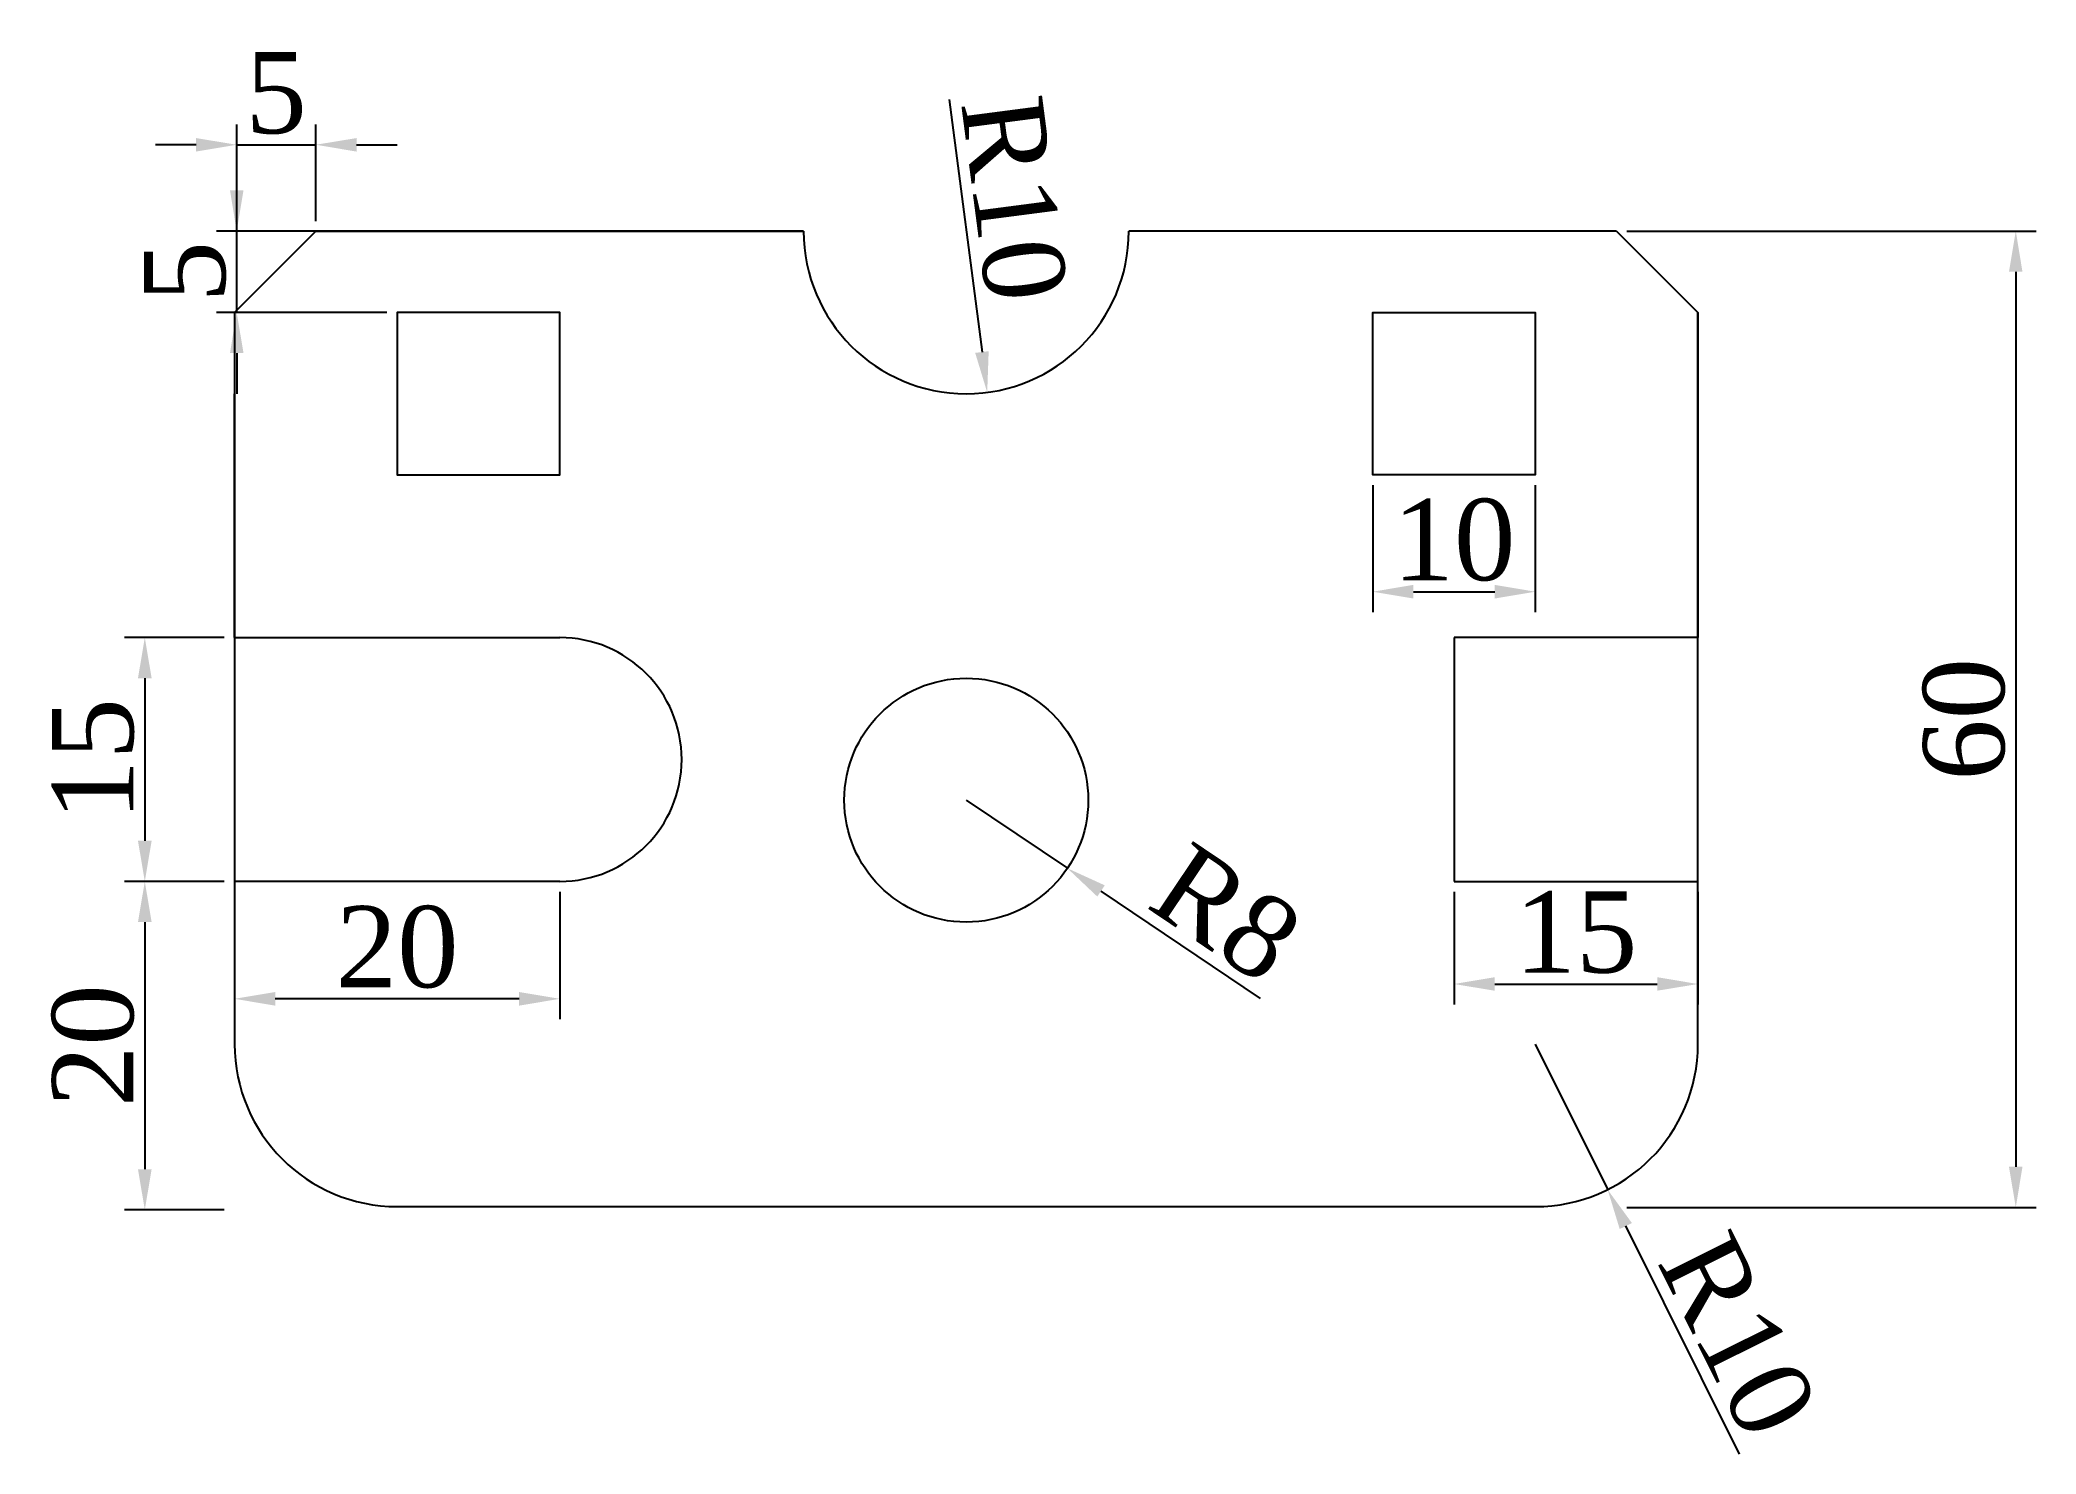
# Model space of a CAD drawing. Header units: millimetres. Extents: x -576 to 834, y -521 to 889.
# Drawn here: x 72.3 to 195.1, y 138.5 to 225.5 of the extents above; entities that cross this region are included whole.
import ezdxf

# ---------------------------------------------------------------- set-up
doc = ezdxf.new("R2010")
doc.units = ezdxf.units.MM
doc.styles.get("Standard").update_dxf_attribs({"font": 'times.ttf', "height": 5})
doc.dimstyles.new('ISO-25', dxfattribs={"dimtxt": 5, "dimasz": 2.5, "dimexe": 1.25, "dimexo": 0.625, "dimtad": 1, "dimdec": 0, "dimtxsty": 'Standard', "dimcen": 2.5, "dimadec": 0, "dimazin": 0, "dimtfac": 1, "dimtdec": 0, "dimtmove": 0, "dimatfit": 3, "dimfxl": 1, "dimarcsym": 0})

msp = doc.modelspace()

# ---------------------------------------------------------------- blocks, each defined once
blk = doc.blocks.new('*D3')
at = {"color": 0, "lineweight": -2, "transparency": 16777216}
for p, q in [((169.88, 213.75), (195.06, 213.75)), ((193.81, 211.25), (193.81, 156.2)), ((169.88, 153.7), (195.06, 153.7))]:
    blk.add_line(p, q, dxfattribs=at)
at = {"color": 0, "transparency": 16777216}
for points in [[(193.39, 211.25), (194.22, 211.25), (193.81, 213.75)], [(193.39, 156.2), (194.22, 156.2), (193.81, 153.7)]]:
    blk.add_solid(points, dxfattribs=at)
at = {"layer": 'Defpoints', "color": 0, "transparency": 16777216}
for p in [(169.26, 213.75), (169.26, 153.7), (193.81, 153.7)]:
    blk.add_point(p, dxfattribs=at)
at = {"color": 0, "transparency": 16777216, "insert": (190.64, 183.72), "char_height": 5, "attachment_point": 5, "rotation": 90}
blk.add_mtext('60', dxfattribs=at)
blk = doc.blocks.new('*D4')
at = {"color": 0, "lineweight": -2, "transparency": 16777216}
for p, q in [((83.63, 188.75), (77.49, 188.75)), ((78.74, 186.25), (78.74, 176.25)), ((83.63, 173.75), (77.49, 173.75))]:
    blk.add_line(p, q, dxfattribs=at)
at = {"color": 0, "transparency": 16777216}
for points in [[(78.32, 186.25), (79.16, 186.25), (78.74, 188.75)], [(78.32, 176.25), (79.16, 176.25), (78.74, 173.75)]]:
    blk.add_solid(points, dxfattribs=at)
at = {"layer": 'Defpoints', "color": 0, "transparency": 16777216}
for p in [(84.26, 188.75), (78.74, 173.75), (84.26, 173.75)]:
    blk.add_point(p, dxfattribs=at)
at = {"color": 0, "transparency": 16777216, "insert": (75.57, 181.25), "char_height": 5, "attachment_point": 5, "rotation": 90}
blk.add_mtext('15', dxfattribs=at)
blk = doc.blocks.new('*D5')
at = {"color": 0, "lineweight": -2, "transparency": 16777216}
for p, q in [((84.26, 173.12), (84.26, 165.28)), ((104.26, 173.12), (104.26, 165.28)), ((101.76, 166.53), (86.76, 166.53))]:
    blk.add_line(p, q, dxfattribs=at)
at = {"color": 0, "transparency": 16777216}
for points in [[(86.76, 166.95), (86.76, 166.11), (84.26, 166.53)], [(101.76, 166.95), (101.76, 166.11), (104.26, 166.53)]]:
    blk.add_solid(points, dxfattribs=at)
at = {"layer": 'Defpoints', "color": 0, "transparency": 16777216}
for p in [(84.26, 173.75), (104.26, 173.75), (84.26, 166.53)]:
    blk.add_point(p, dxfattribs=at)
at = {"color": 0, "transparency": 16777216, "insert": (94.26, 169.7), "char_height": 5, "attachment_point": 5}
blk.add_mtext('20', dxfattribs=at)
blk = doc.blocks.new('*D6')
at = {"color": 0, "lineweight": -2, "transparency": 16777216}
for p, q in [((83.63, 173.75), (77.49, 173.75)), ((78.74, 171.25), (78.74, 156.05)), ((83.63, 153.55), (77.49, 153.55))]:
    blk.add_line(p, q, dxfattribs=at)
at = {"color": 0, "transparency": 16777216}
for points in [[(78.32, 171.25), (79.16, 171.25), (78.74, 173.75)], [(78.32, 156.05), (79.16, 156.05), (78.74, 153.55)]]:
    blk.add_solid(points, dxfattribs=at)
at = {"layer": 'Defpoints', "color": 0, "transparency": 16777216}
for p in [(84.26, 173.75), (78.74, 153.55), (84.26, 153.55)]:
    blk.add_point(p, dxfattribs=at)
at = {"color": 0, "transparency": 16777216, "insert": (75.57, 163.65), "char_height": 5, "attachment_point": 5, "rotation": 90}
blk.add_mtext('20', dxfattribs=at)
blk = doc.blocks.new('*D7')
at = {"color": 0, "lineweight": -2, "transparency": 16777216}
for p, q in [((129.26, 178.75), (135.48, 174.56)), ((147.35, 166.56), (137.55, 173.16))]:
    blk.add_line(p, q, dxfattribs=at)
at = {"color": 0, "transparency": 16777216}
blk.add_solid([(137.78, 173.51), (137.32, 172.82), (135.48, 174.56)], dxfattribs=at)
at = {"layer": 'Defpoints', "color": 0, "transparency": 16777216}
for p in [(129.26, 178.75), (135.48, 174.56)]:
    blk.add_point(p, dxfattribs=at)
at = {"color": 0, "transparency": 16777216, "insert": (145.26, 171.79), "char_height": 5, "attachment_point": 5, "rotation": 326.0503}
blk.add_mtext('R8', dxfattribs=at)
blk = doc.blocks.new('*D8')
at = {"color": 0, "lineweight": -2, "transparency": 16777216}
for p, q in [((154.26, 198.12), (154.26, 190.32)), ((164.26, 198.12), (164.26, 190.32)), ((156.76, 191.57), (161.76, 191.57))]:
    blk.add_line(p, q, dxfattribs=at)
at = {"color": 0, "transparency": 16777216}
for points in [[(156.76, 191.99), (156.76, 191.15), (154.26, 191.57)], [(161.76, 191.99), (161.76, 191.15), (164.26, 191.57)]]:
    blk.add_solid(points, dxfattribs=at)
at = {"layer": 'Defpoints', "color": 0, "transparency": 16777216}
for p in [(154.26, 198.75), (164.26, 198.75), (164.26, 191.57)]:
    blk.add_point(p, dxfattribs=at)
at = {"color": 0, "transparency": 16777216, "insert": (159.26, 194.74), "char_height": 5, "attachment_point": 5}
blk.add_mtext('10', dxfattribs=at)
blk = doc.blocks.new('*D9')
at = {"color": 0, "lineweight": -2, "transparency": 16777216}
for p, q in [((159.26, 173.12), (159.26, 166.19)), ((174.26, 173.12), (174.26, 166.19)), ((161.76, 167.44), (171.76, 167.44))]:
    blk.add_line(p, q, dxfattribs=at)
at = {"color": 0, "transparency": 16777216}
for points in [[(161.76, 167.86), (161.76, 167.03), (159.26, 167.44)], [(171.76, 167.86), (171.76, 167.03), (174.26, 167.44)]]:
    blk.add_solid(points, dxfattribs=at)
at = {"layer": 'Defpoints', "color": 0, "transparency": 16777216}
for p in [(159.26, 173.75), (174.26, 173.75), (174.26, 167.44)]:
    blk.add_point(p, dxfattribs=at)
at = {"color": 0, "transparency": 16777216, "insert": (166.76, 170.61), "char_height": 5, "attachment_point": 5}
blk.add_mtext('15', dxfattribs=at)
blk = doc.blocks.new('*D10')
at = {"color": 0, "lineweight": -2, "transparency": 16777216}
for p, q in [((84.39, 216.25), (84.39, 218.75)), ((93.63, 213.75), (83.14, 213.75)), ((84.39, 208.75), (84.39, 213.75)), ((93.63, 208.75), (83.14, 208.75)), ((84.39, 206.25), (84.39, 203.75))]:
    blk.add_line(p, q, dxfattribs=at)
at = {"color": 0, "transparency": 16777216}
for points in [[(83.98, 216.25), (84.81, 216.25), (84.39, 213.75)], [(83.98, 206.25), (84.81, 206.25), (84.39, 208.75)]]:
    blk.add_solid(points, dxfattribs=at)
at = {"layer": 'Defpoints', "color": 0, "transparency": 16777216}
for p in [(84.39, 213.75), (94.26, 213.75), (94.26, 208.75)]:
    blk.add_point(p, dxfattribs=at)
at = {"color": 0, "transparency": 16777216, "insert": (81.22, 211.25), "char_height": 5, "attachment_point": 5, "rotation": 90}
blk.add_mtext('5', dxfattribs=at)
blk = doc.blocks.new('*D11')
at = {"color": 0, "lineweight": -2, "transparency": 16777216}
for p, q in [((84.39, 209.51), (84.39, 220.31)), ((89.26, 214.37), (89.26, 220.31)), ((81.89, 219.06), (79.39, 219.06)), ((84.39, 219.06), (89.26, 219.06)), ((91.76, 219.06), (94.26, 219.06))]:
    blk.add_line(p, q, dxfattribs=at)
at = {"color": 0, "transparency": 16777216}
for points in [[(81.89, 219.47), (81.89, 218.64), (84.39, 219.06)], [(91.76, 219.47), (91.76, 218.64), (89.26, 219.06)]]:
    blk.add_solid(points, dxfattribs=at)
at = {"layer": 'Defpoints', "color": 0, "transparency": 16777216}
for p in [(89.26, 219.06), (89.26, 213.75), (84.39, 208.88)]:
    blk.add_point(p, dxfattribs=at)
at = {"color": 0, "transparency": 16777216, "insert": (86.82, 222.23), "char_height": 5, "attachment_point": 5}
blk.add_mtext('5', dxfattribs=at)
blk = doc.blocks.new('*D12')
at = {"color": 0, "lineweight": -2, "transparency": 16777216}
blk.add_line((128.2, 221.85), (130.23, 206.31), dxfattribs=at)
at = {"color": 0, "transparency": 16777216}
blk.add_solid([(130.64, 206.36), (129.81, 206.26), (130.55, 203.83)], dxfattribs=at)
at = {"layer": 'Defpoints', "color": 0, "transparency": 16777216}
for p in [(129.26, 213.75), (130.55, 203.83)]:
    blk.add_point(p, dxfattribs=at)
at = {"color": 0, "transparency": 16777216, "insert": (132.19, 215.73), "char_height": 5, "attachment_point": 5, "rotation": 277.4316}
blk.add_mtext('R10', dxfattribs=at)
blk = doc.blocks.new('*D13')
at = {"color": 0, "lineweight": -2, "transparency": 16777216}
for p, q in [((164.26, 163.75), (168.71, 154.79)), ((176.81, 138.53), (169.83, 152.56))]:
    blk.add_line(p, q, dxfattribs=at)
at = {"color": 0, "transparency": 16777216}
blk.add_solid([(170.2, 152.74), (169.45, 152.37), (168.71, 154.79)], dxfattribs=at)
at = {"layer": 'Defpoints', "color": 0, "transparency": 16777216}
for p in [(164.26, 163.75), (168.71, 154.79)]:
    blk.add_point(p, dxfattribs=at)
at = {"color": 0, "transparency": 16777216, "insert": (176.71, 145.84), "char_height": 5, "attachment_point": 5, "rotation": 296.4631}
blk.add_mtext('R10', dxfattribs=at)

# ---------------------------------------------------------------- dimensions: what is measured, and where the dimension line sits
for base, p1, p2, picture, middle in [((89.26, 219.06), (84.39, 208.88), (89.26, 213.75), '*D11', (86.82, 222.23)), ((164.26, 191.57), (154.26, 198.75), (164.26, 198.75), '*D8', (159.26, 194.74)), ((84.26, 166.53), (104.26, 173.75), (84.26, 173.75), '*D5', (94.26, 169.7)), ((174.26, 167.44), (159.26, 173.75), (174.26, 173.75), '*D9', (166.76, 170.61))]:
    dim = msp.add_linear_dim(base=base, p1=p1, p2=p2, dimstyle='ISO-25')
    dim.commit()
    dim.dimension.update_dxf_attribs({"geometry": picture, "text_midpoint": middle})
dim = msp.add_radius_dim(center=(129.26, 213.75), mpoint=(130.55, 203.83), dimstyle='ISO-25')
dim.commit()
dim.dimension.update_dxf_attribs({"geometry": '*D12', "text_midpoint": (129.05, 215.32), "dimtype": 164})
for base, p1, p2, picture, middle in [((84.39, 213.75), (94.26, 208.75), (94.26, 213.75), '*D10', (81.22, 211.25)), ((193.81, 153.7), (169.26, 213.75), (169.26, 153.7), '*D3', (190.64, 183.72)), ((78.74, 173.75), (84.26, 188.75), (84.26, 173.75), '*D4', (75.57, 181.25)), ((78.74, 153.55), (84.26, 173.75), (84.26, 153.55), '*D6', (75.57, 163.65))]:
    dim = msp.add_linear_dim(base=base, p1=p1, p2=p2, angle=90, dimstyle='ISO-25')
    dim.commit()
    dim.dimension.update_dxf_attribs({"geometry": picture, "text_midpoint": middle})
for center, mpoint, picture, middle in [((129.2565, 178.746), (135.478, 174.5575), '*D7', (145.2581, 171.7925)), ((164.26, 163.75), (168.71, 154.79), '*D13', (176.71, 145.84))]:
    dim = msp.add_radius_dim(center=center, mpoint=mpoint, dimstyle='ISO-25')
    dim.commit()
    dim.dimension.update_dxf_attribs({"geometry": picture, "text_midpoint": middle})

# ---------------------------------------------------------------- linework, layer by layer
for p, q in [((84.26, 208.75), (89.26, 213.75)), ((89.26, 213.75), (119.26, 213.75)), ((119.26, 213.75), (89.26, 213.75)), ((169.26, 213.75), (139.26, 213.75)), ((169.26, 213.75), (174.26, 208.75)), ((84.26, 208.75), (84.26, 163.75)), ((84.26, 208.75), (84.26, 188.75)), ((174.26, 163.75), (174.26, 208.75)), ((174.26, 208.75), (174.26, 188.75)), ((84.26, 188.75), (84.26, 203.75)), ((84.26, 188.75), (104.26, 188.75)), ((174.26, 188.75), (159.26, 188.75)), ((159.26, 188.75), (159.26, 173.75)), ((104.26, 173.75), (84.26, 173.75)), ((159.26, 173.75), (174.26, 173.75)), ((94.26, 153.75), (164.26, 153.75))]:
    msp.add_line(p, q)
for points in [[(94.26, 203.75), (94.26, 198.75), (99.26, 198.75), (104.26, 198.75), (104.26, 208.75), (94.26, 208.75)], [(164.26, 203.75), (164.26, 198.75), (159.26, 198.75), (154.26, 198.75), (154.26, 208.75), (164.26, 208.75)]]:
    msp.add_lwpolyline(points, close=True)
for centre, radius in [((129.26, 183.75), 705), ((129.26, 178.75), 7.5)]:
    msp.add_circle(centre, radius)
for centre, radius, start, end in [((129.26, 213.75), 10, 180, 0), ((104.26, 181.25), 7.5, 270, 90), ((94.26, 163.75), 10, 180, 270), ((164.26, 163.75), 10, 270, 0)]:
    msp.add_arc(centre, radius, start, end)

msp.set_redraw_order([(e.dxf.handle, doc.entitydb.next_handle()) for e in msp.query("TEXT MTEXT ATTDEF DIMENSION ARC_DIMENSION")])  # texts and dimensions are drawn at this point

doc.saveas('drawing.dxf')
